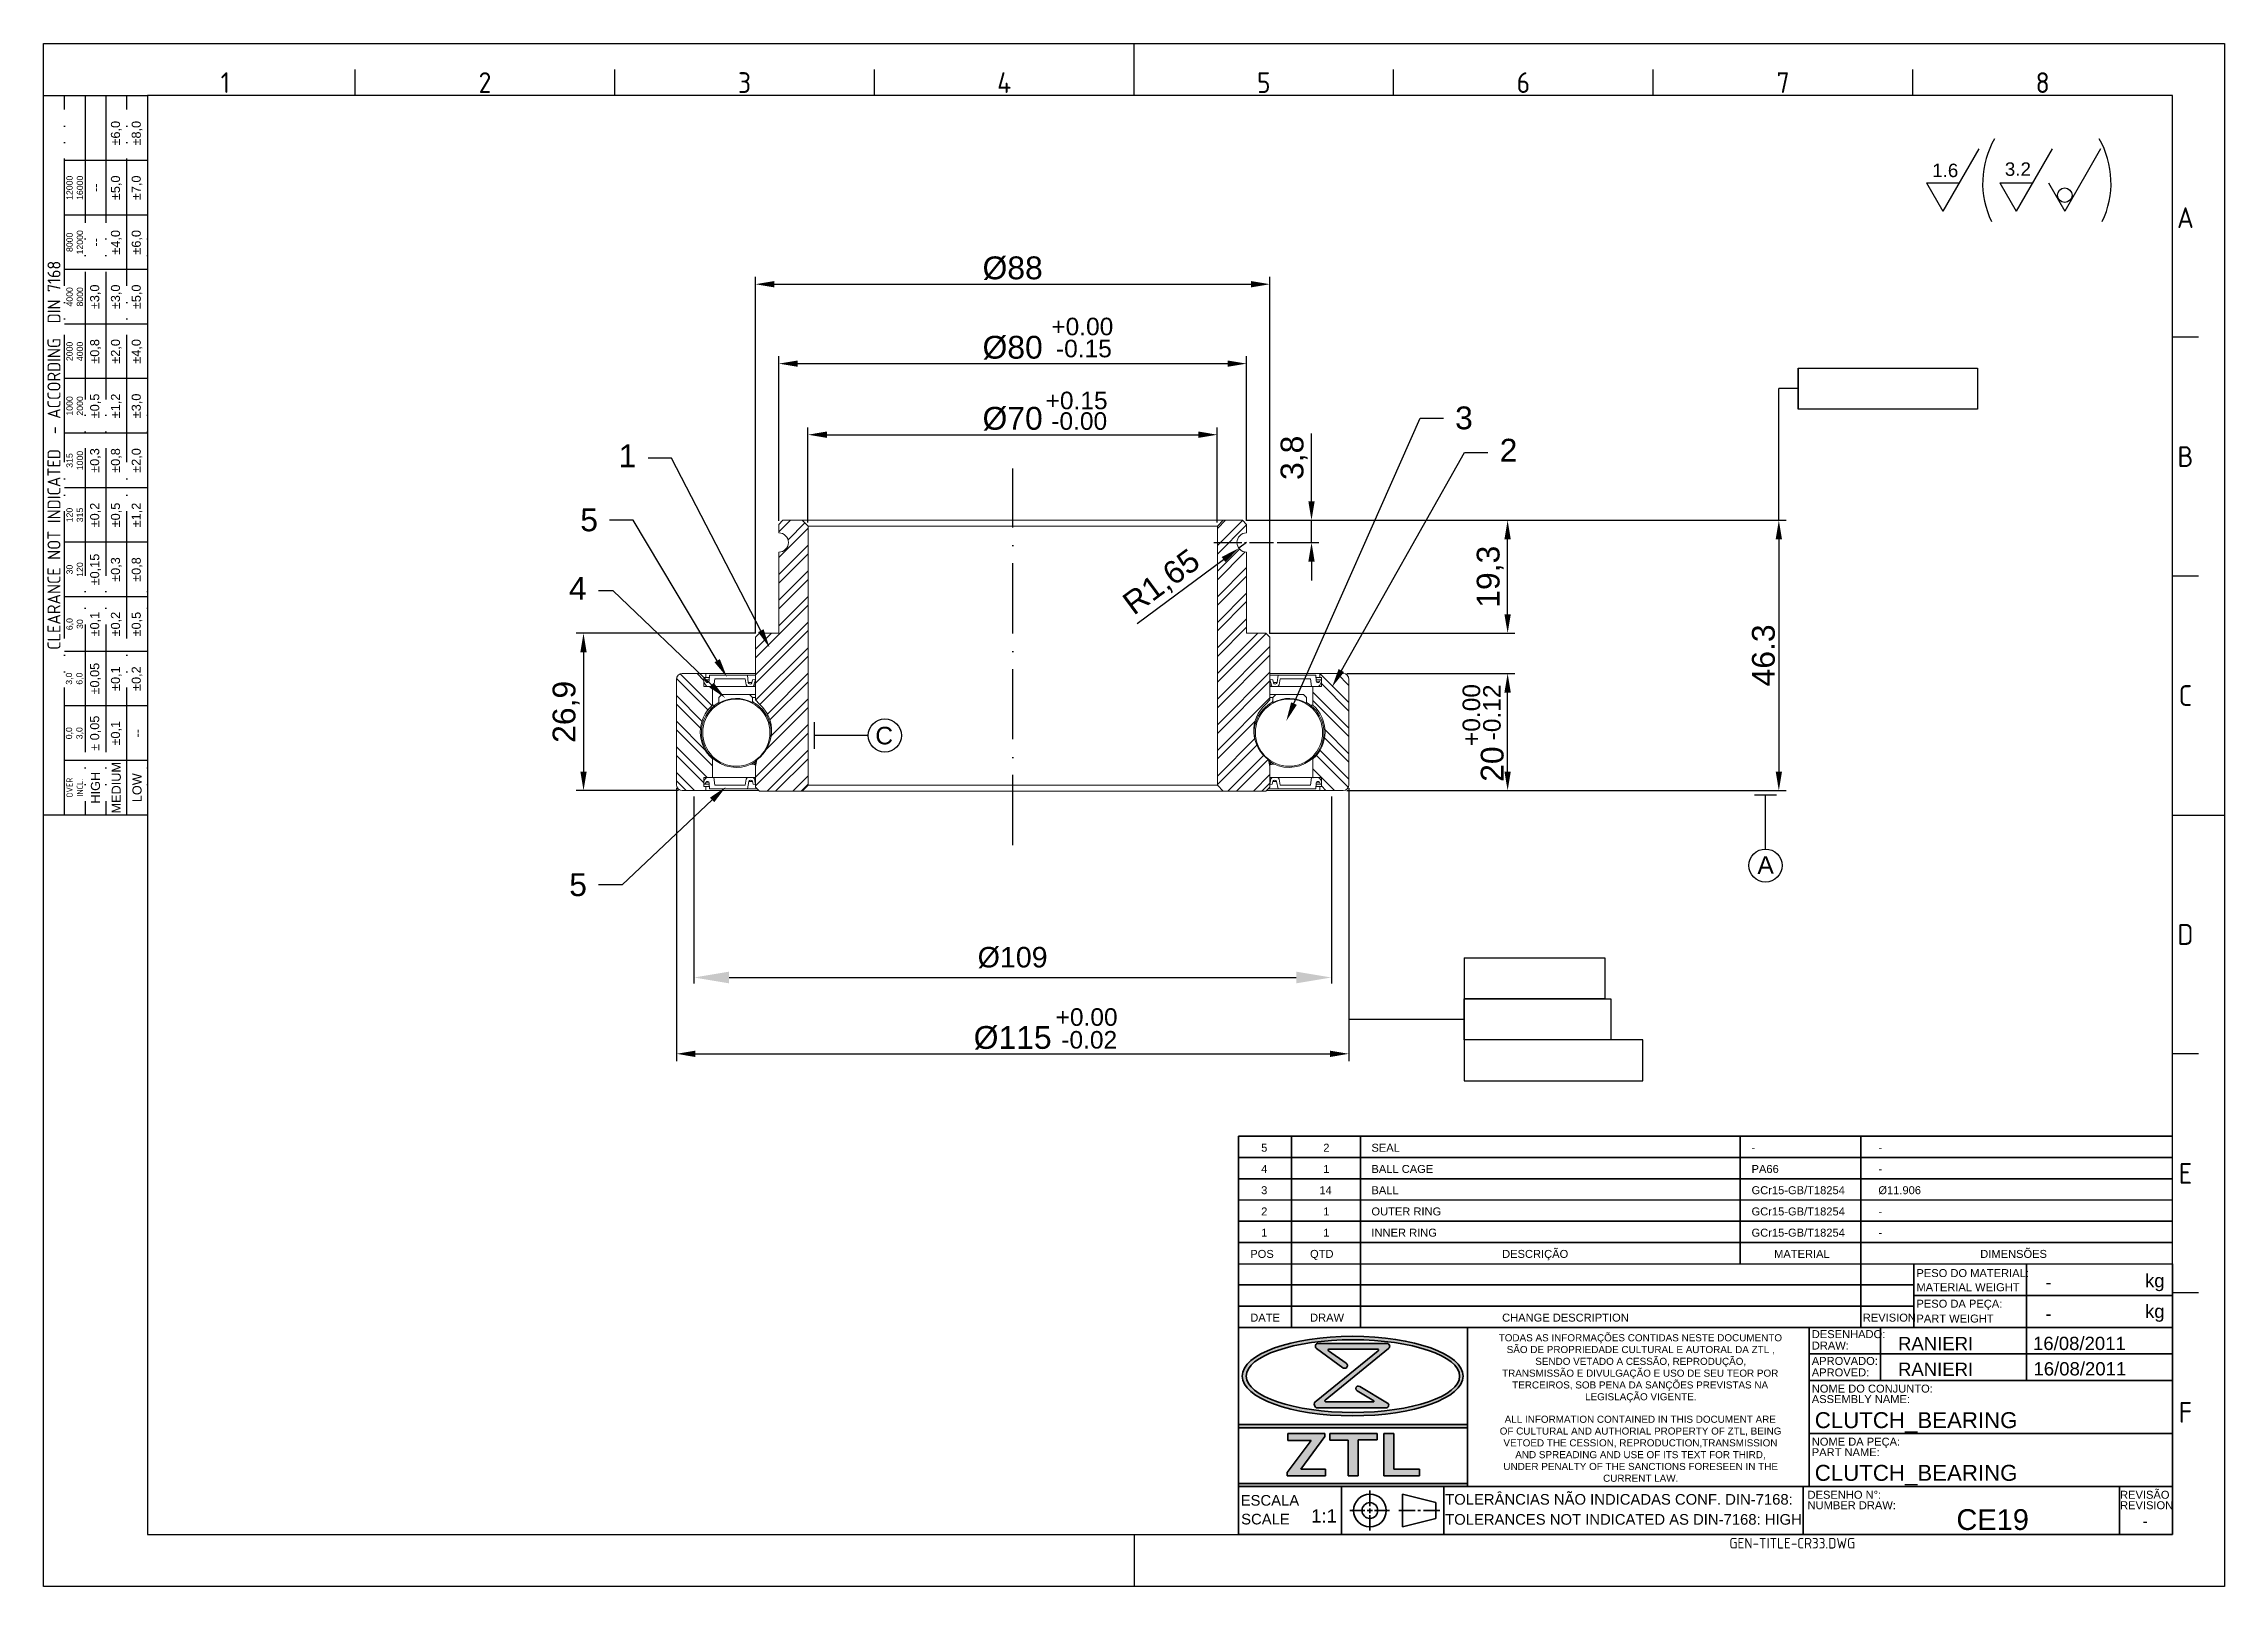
# Model space of a CAD drawing. Header units: millimetres. Extents: x 2626 to 2999, y 1108 to 1371.
import ezdxf
from ezdxf import colors
from ezdxf.entities.mleader import LeaderData, LeaderLine
from ezdxf.enums import TextEntityAlignment as Align
from ezdxf.math import Vec2, Vec3

# ---------------------------------------------------------------- set-up
doc = ezdxf.new("R2010")
doc.units = ezdxf.units.MM
for name, pattern in [('ACAD_ISO02W100', [15, 12, -3]), ('ACAD_ISO04W100', [30, 24, -3, 0, -3]), ('ACAD_ISO05W100', [33, 24, -3, 0, -3, 0, -3]), ('ACAD_ISO10W100', [18, 12, -3, 0, -3])]:
    doc.linetypes.add(name, pattern=pattern)
for name, color, linetype, lineweight in [('AM_0', 7, 'Continuous', 40), ('AM_4', 1, 'ACAD_ISO04W100', 25), ('AM_5', 3, 'Continuous', 25), ('AM_7', 4, 'Continuous', 35), ('AM_8', 40, 'ACAD_ISO02W100', 35), ('AM_BOR', 2, 'ACAD_ISO05W100', 35)]:
    doc.layers.add(name, color=color, linetype=linetype, lineweight=lineweight)
doc.styles.add('ACISOTS', font='isocp.shx', dxfattribs={"height": 1})
doc.styles.get("Standard").update_dxf_attribs({"font": 'arial.ttf'})
doc.dimstyles.new('ISO-25', dxfattribs={"dimtxt": 3.9, "dimasz": 3.25, "dimexe": 1.25, "dimexo": 0.625, "dimtad": 1, "dimtxsty": 'Standard', "dimcen": 2.5, "dimadec": 0, "dimazin": 0, "dimtfac": 1, "dimtmove": 0, "dimatfit": 3, "dimfxl": 1, "dimarcsym": 0})

msp = doc.modelspace()

# ---------------------------------------------------------------- texts
at = {"color": 0, "linetype": 'Continuous', "char_height": 1.21, "attachment_point": 1}
for s, insert in [('\\pi-0.030453;TODAS AS INFORMAÇÕES CONTIDAS NESTE DOCUMENTO \\P\\pi1.3368;SÃO DE PROPRIEDADE CULTURAL E AUTORAL DA ZTL , \\P\\pi6.2214;SENDO VETADO A CESSÃO, REPRODUÇÃO, \\P\\pi0.5502;TRANSMISSÃO E DIVULGAÇÃO E USO DE SEU TEOR POR \\P\\pi2.2748;TERCEIROS, SOB PENA DA SANÇÕES PREVISTAS NA \\P\\pi14.743;LEGISLAÇÃO VIGENTE.', (2874.772, 1150.795)), ('\\pi0.99054;ALL INFORMATION CONTAINED IN THIS DOCUMENT ARE \\P\\pi0.14494;OF CULTURAL AND AUTHORIAL PROPERTY OF ZTL, BEING  \\P\\pi0.78254;VETOED THE CESSION, REPRODUCTION,TRANSMISSION \\P\\pi2.8043;AND SPREADING AND USE OF ITS TEXT FOR THIRD, \\P\\pi0.77387;UNDER PENALTY OF THE SANCTIONS FORESEEN IN THE \\P\\pi17.825;CURRENT LAW.', (2874.772, 1136.862))]:
    msp.add_mtext_dynamic_manual_height_columns(s, width=48.28462, gutter_width=12.5, heights=[0], dxfattribs=dict(at, insert=insert))
at = {"layer": 'AM_5', "attachment_point": 1}
for s, insert, char_height in [('1.6', (2948.873, 1350.895), 2.3), ('3.2', (2961.304, 1351.117), 2.3), ('+0.00', (2798.231, 1324.559), 3), ('-0.15', (2799.031, 1320.795), 3), ('+0.15', (2797.254, 1311.916), 3), ('-0.00', (2798.231, 1308.399), 3), ('+0.00', (2798.965, 1206.512), 3), ('-0.02', (2799.942, 1202.625), 3)]:
    msp.add_mtext_dynamic_manual_height_columns(s, width=18.23779, gutter_width=12.5, heights=[0], dxfattribs=dict(at, insert=insert, char_height=char_height))
at = {"layer": 'AM_5', "char_height": 3, "attachment_point": 1, "rotation": 90}
for s, insert in [('+0.00', (2868.563, 1251.338)), ('-0.12', (2872.08, 1252.316))]:
    msp.add_mtext_dynamic_manual_height_columns(s, width=18.23779, gutter_width=12.5, heights=[0], dxfattribs=dict(at, insert=insert))
at = {"layer": 'AM_5', "insert": (2769.649, 1253.102), "char_height": 3, "width": 8.43428, "attachment_point": 5}
msp.add_mtext('C', dxfattribs=at)
at = {"layer": 'AM_5', "insert": (2920.376, 1231.006), "char_height": 3, "width": 8.43428, "attachment_point": 5, "rotation": 0.69706}
msp.add_mtext('A', dxfattribs=at)
at = {"layer": 'AM_8', "color": 0, "linetype": 'Continuous'}
for s, height, p in [('5', 1.361, (2834.118, 1181.99)), ('2', 1.361, (2844.744, 1181.99)), ('SEAL', 1.3613, (2852.978, 1181.99)), ('-', 1.361, (2917.984, 1181.99)), ('-', 1.361, (2939.668, 1181.99)), ('4', 1.361, (2834.118, 1178.36)), ('1', 1.361, (2844.744, 1178.36)), ('BALL CAGE', 1.3613, (2852.978, 1178.36)), ('PA66', 1.3613, (2917.984, 1178.36)), ('-', 1.361, (2939.668, 1178.36)), ('3', 1.361, (2834.118, 1174.73)), ('14', 1.3613, (2844.079, 1174.73)), ('BALL', 1.3613, (2852.978, 1174.73)), ('GCr15-GB/T18254', 1.36125, (2917.984, 1174.73)), ('%%C11.906', 1.3613, (2939.668, 1174.73)), ('2', 1.361, (2834.118, 1171.1)), ('1', 1.361, (2844.744, 1171.1)), ('OUTER RING', 1.3613, (2852.978, 1171.1)), ('GCr15-GB/T18254', 1.36125, (2917.984, 1171.1)), ('-', 1.361, (2939.668, 1171.1)), ('1', 1.361, (2834.118, 1167.47)), ('1', 1.361, (2844.744, 1167.47)), ('INNER RING', 1.3613, (2852.978, 1167.47)), ('GCr15-GB/T18254', 1.36125, (2917.984, 1167.47)), ('-', 1.361, (2939.668, 1167.47)), ('POS', 1.3613, (2832.256, 1163.84)), ('QTD', 1.3613, (2842.482, 1163.84)), ('DESCRIÇÃO', 1.3613, (2875.328, 1163.84)), ('MATERIAL', 1.3613, (2921.842, 1163.84)), ('DIMENSÕES', 1.3613, (2957.095, 1163.84)), ('PESO DO MATERIAL:', 1.36125, (2946.18, 1160.562)), ('kg', 2.2687, (2985.276, 1158.822)), ('MATERIAL WEIGHT', 1.36125, (2946.18, 1158.151)), ('PESO DA PEÇA:', 1.36125, (2946.18, 1155.33)), ('DATE', 1.3613, (2832.256, 1152.95)), ('DRAW', 1.3613, (2842.482, 1152.95)), ('CHANGE DESCRIPTION', 1.36125, (2875.328, 1152.95)), ('REVISION', 1.3613, (2937.007, 1152.95)), ('PART WEIGHT', 1.36125, (2946.18, 1152.79)), ('kg', 2.2687, (2985.276, 1153.588)), ('DESENHADO:', 1.3613, (2928.283, 1150.128)), ('DRAW:', 1.3613, (2928.283, 1148.17)), ('APROVADO:', 1.3613, (2928.283, 1145.544)), ('APROVED:', 1.3613, (2928.283, 1143.586)), ('NOME DO CONJUNTO:', 1.36125, (2928.283, 1140.816)), ('ASSEMBLY NAME:', 1.36125, (2928.283, 1139.023)), ('NOME DA PEÇA:', 1.36125, (2928.283, 1131.741)), ('PART NAME:', 1.3613, (2928.283, 1129.948)), ('ESCALA', 1.815, (2830.616, 1121.485)), ('TOLERÂNCIAS NÃO INDICADAS CONF. DIN-7168:', 1.815, (2865.584, 1121.654)), ('DESENHO N%%d:', 1.36125, (2927.559, 1122.666)), ('REVISÃO', 1.3613, (2981.005, 1122.666)), ('SCALE', 1.815, (2830.7, 1118.278)), ('1:1', 2.2687, (2842.668, 1118.595)), ('TOLERANCES NOT INDICATED AS DIN-7168: HIGH', 1.815, (2865.584, 1118.228)), ('NUMBER DRAW:', 1.36125, (2927.559, 1120.873)), ('REVISION', 1.3613, (2981.005, 1120.873))]:
    msp.add_text(s, height=height, dxfattribs=at).set_placement(p)
for p in [(2968.241, 1159.699), (2968.241, 1154.3)]:
    msp.add_attdef('-', text='', height=2.269, dxfattribs=at).set_placement(p, align=Align.MIDDLE_LEFT)
for tag, p, height in [('RANIERI', (2943.029, 1148.063), 2.269), ('16/08/2011', (2966.125, 1148.09), 2.269), ('RANIERI', (2943.027, 1143.672), 2.269), ('16/08/2011', (2966.198, 1143.748), 2.269), ('CLUTCH_BEARING', (2928.796, 1134.741), 2.723), ('CLUTCH_BEARING', (2928.796, 1125.734), 2.723), ('CE19', (2953.02, 1117.328), 3.549)]:
    msp.add_attdef(tag, p, '', height=height, dxfattribs=at)
at = {"layer": 'AM_8', "color": 0, "linetype": 'Continuous', "style": 'ACISOTS'}
msp.add_attdef('GEN-TITLE-CR33.DWG', (2914.193, 1114.16), '', height=1.815, dxfattribs=at)
at = {"layer": 'AM_8', "color": 0, "linetype": 'Continuous'}
msp.add_attdef('-', text='', height=1.775, dxfattribs=at).set_placement((2985.3, 1118.827), align=Align.MIDDLE_CENTER)

# ---------------------------------------------------------------- blocks, each defined once
blk = doc.blocks.new('A3 ZTL')
for p, q in [((19.57, 280.82), (19.57, 9.78)), ((401.17, 280.82), (19.57, 280.82)), ((401.17, 9.78), (401.17, 280.82)), ((19.57, 9.78), (401.17, 9.78))]:
    blk.add_line(p, q)
at = {"layer": 'AM_BOR', "color": 135, "linetype": 'Continuous', "lineweight": 25}
for p, q in [((0, 0), (0, 290.61)), ((0, 290.61), (410.96, 290.61)), ((410.96, 290.61), (410.96, 0)), ((410.96, 0), (0, 0))]:
    blk.add_line(p, q, dxfattribs=at)
at = {"layer": 'AM_BOR', "color": 135, "lineweight": 25}
for p, q in [((205.48, 280.82), (205.48, 290.61)), ((58.71, 280.82), (58.71, 285.71)), ((107.63, 280.82), (107.63, 285.71)), ((156.56, 280.82), (156.56, 285.71)), ((254.4, 280.82), (254.4, 285.71)), ((303.33, 280.82), (303.33, 285.71)), ((352.25, 280.82), (352.25, 285.71)), ((3.91, 145.3), (3.91, 280.82)), ((7.83, 280.82), (7.83, 145.3)), ((11.74, 280.82), (11.74, 145.3)), ((15.66, 145.3), (15.66, 280.82)), ((19.57, 268.59), (3.91, 268.59)), ((19.57, 258.32), (3.91, 258.32)), ((19.57, 248.04), (3.91, 248.04)), ((19.57, 237.77), (3.91, 237.77)), ((406.07, 235.32), (401.17, 235.32)), ((19.57, 227.5), (3.91, 227.5)), ((19.57, 217.22), (3.91, 217.22)), ((19.57, 206.95), (3.91, 206.95)), ((19.57, 196.67), (3.91, 196.67)), ((406.07, 190.31), (401.17, 190.31)), ((19.57, 186.4), (3.91, 186.4)), ((19.57, 176.13), (3.91, 176.13)), ((19.57, 165.85), (3.91, 165.85)), ((19.57, 155.58), (3.91, 155.58)), ((401.17, 145.3), (410.96, 145.3)), ((406.07, 100.29), (401.17, 100.29)), ((406.07, 55.28), (401.17, 55.28)), ((205.48, 9.78), (205.48, 0))]:
    blk.add_line(p, q, dxfattribs=at)
blk.add_lwpolyline([(19.57, 145.3), (0, 145.3), (0, 280.82), (19.57, 280.82)], close=True, dxfattribs=at)
at = {"layer": 'AM_BOR', "color": 135, "lineweight": 25, "style": 'ACISOTS'}
for s, p in [('1', (34.25, 283.27)), ('2', (83.17, 283.27)), ('3', (132.09, 283.27)), ('4', (181.02, 283.27)), ('5', (229.94, 283.27)), ('6', (278.86, 283.27)), ('7', (327.79, 283.27)), ('8', (376.71, 283.27)), ('A', (403.62, 257.83)), ('B', (403.62, 212.82)), ('C', (403.62, 167.81)), ('D', (403.62, 122.8)), ('E', (403.62, 77.79)), ('F', (403.62, 32.78))]:
    blk.add_text(s, height=3.91, dxfattribs=at).set_placement(p, align=Align.MIDDLE)
at = {"layer": 'AM_BOR', "color": 135, "lineweight": 25, "attachment_point": 5, "rotation": 90}
for s, insert, char_height, width in [('±6,0', (13.7, 273.73), 1.712, 10.274), ('±8,0', (17.61, 273.73), 1.712, 10.274), ('12000\\P16000', (5.87, 263.45), 1.174, 10.274), ('--', (9.78, 263.45), 1.712, 10.274), ('±5,0', (13.7, 263.45), 1.712, 10.274), ('±7,0', (17.61, 263.45), 1.712, 10.274), ('8000\\P12000', (5.87, 253.18), 1.174, 10.274), ('±4,0', (13.7, 253.18), 1.712, 10.274), ('±6,0', (17.61, 253.18), 1.712, 10.274), ('--', (9.78, 253.18), 1.712, 10.274), ('{\\Fisocp.shx|c0;CLEARANCE NOT INDICATED  - ACCORDING  DIN 7168}', (1.96, 213.06), 2.4462, 135.5186), ('4000\\P8000', (5.87, 242.91), 1.174, 10.274), ('±3,0', (9.78, 242.91), 1.712, 10.274), ('±3,0', (13.7, 242.91), 1.712, 10.274), ('±5,0', (17.61, 242.91), 1.712, 10.274), ('2000\\P4000', (5.87, 232.63), 1.174, 10.274), ('±0,8', (9.78, 232.63), 1.712, 10.274), ('±2,0', (13.7, 232.63), 1.712, 10.274), ('±4,0', (17.61, 232.63), 1.712, 10.274), ('1000\\P2000', (5.87, 222.36), 1.174, 10.274), ('±0,5', (9.78, 222.36), 1.712, 10.274), ('±1,2', (13.7, 222.36), 1.712, 10.274), ('±3,0', (17.61, 222.36), 1.712, 10.274), ('315\\P1000', (5.87, 212.08), 1.174, 10.274), ('±0,3', (9.78, 212.08), 1.712, 10.274), ('±0,8', (13.7, 212.08), 1.712, 10.274), ('±2,0', (17.61, 212.08), 1.712, 10.274), ('120\\P315', (5.87, 201.81), 1.174, 10.274), ('±0,2', (9.78, 201.81), 1.712, 10.274), ('±0,5', (13.7, 201.81), 1.712, 10.274), ('±1,2', (17.61, 201.81), 1.712, 10.274), ('±0,15', (9.78, 191.54), 1.712, 10.274), ('±0,3', (13.7, 191.54), 1.712, 10.274), ('±0,8', (17.61, 191.54), 1.712, 10.274), ('30\\P120', (5.87, 191.54), 1.174, 10.274), ('6,0\\P30', (5.87, 181.26), 1.174, 10.274), ('±0,1', (9.78, 181.26), 1.712, 10.274), ('±0,2', (13.7, 181.26), 1.712, 10.274), ('±0,5', (17.61, 181.26), 1.712, 10.274), ('±0,05', (9.78, 170.99), 1.712, 10.274), ('±0,1', (13.7, 170.99), 1.712, 10.274), ('±0,2', (17.61, 170.99), 1.712, 10.274), ('3,0\\P6,0', (5.87, 170.99), 1.174, 10.274), ('0,0\\P3,0', (5.87, 160.71), 1.174, 10.274), ('± 0,05', (9.78, 160.71), 1.712, 10.274), ('\\pt4.69206;±0,1', (13.7, 160.71), 1.7123, 10.274), ('--', (17.61, 160.71), 1.712, 10.274), ('{\\Fisocp.shx|c0;OVER\\PINCL.}', (5.87, 150.44), 1.1742, 10.274), ('HIGH', (9.78, 150.44), 1.712, 10.274), ('MEDIUM', (13.7, 150.44), 1.712, 10.274), ('LOW', (17.61, 150.44), 1.712, 10.274)]:
    blk.add_mtext(s, dxfattribs=dict(at, insert=insert, char_height=char_height, width=width))
blk = doc.blocks.new('*D53')
at = {"layer": 'AM_5', "color": 0, "lineweight": -2}
for p, q in [((2737.12, 1242.73), (2737.12, 1210.77)), ((2846.12, 1242.73), (2846.12, 1210.77)), ((2743.12, 1211.77), (2840.12, 1211.77))]:
    blk.add_line(p, q, dxfattribs=at)
at = {"layer": 'AM_5', "color": 0}
for points in [[(2743.12, 1212.77), (2743.12, 1210.77), (2737.12, 1211.77)], [(2840.12, 1212.77), (2840.12, 1210.77), (2846.12, 1211.77)]]:
    blk.add_solid(points, dxfattribs=at)
at = {"layer": 'Defpoints', "color": 0}
for p in [(2737.12, 1243.73), (2846.12, 1243.73), (2846.12, 1211.77)]:
    blk.add_point(p, dxfattribs=at)
at = {"layer": 'AM_5', "color": 0, "insert": (2791.62, 1215.18), "char_height": 3.5, "attachment_point": 5}
blk.add_mtext('%%c109', dxfattribs=at)
blk = doc.blocks.new('*D62')
at = {"layer": 'AM_5', "color": 0, "lineweight": -2}
for p, q in [((2756.62, 1289.56), (2756.62, 1305.81)), ((2826.62, 1289.56), (2826.62, 1305.81)), ((2759.87, 1304.56), (2823.37, 1304.56))]:
    blk.add_line(p, q, dxfattribs=at)
at = {"layer": 'AM_5', "color": 0}
for points in [[(2759.87, 1305.11), (2759.87, 1304.02), (2756.62, 1304.56)], [(2823.37, 1305.11), (2823.37, 1304.02), (2826.62, 1304.56)]]:
    blk.add_solid(points, dxfattribs=at)
at = {"layer": 'Defpoints', "color": 0}
for p in [(2826.62, 1304.56), (2756.62, 1288.93), (2826.62, 1288.93)]:
    blk.add_point(p, dxfattribs=at)
at = {"layer": 'AM_5', "color": 0, "insert": (2791.62, 1307.29), "char_height": 3.9, "attachment_point": 5}
blk.add_mtext('%%C70', dxfattribs=at)
blk = doc.blocks.new('*D63')
at = {"layer": 'AM_5', "color": 0, "lineweight": -2}
for p, q in [((2751.62, 1289.86), (2751.62, 1317.96)), ((2754.87, 1316.71), (2828.37, 1316.71)), ((2831.62, 1289.83), (2831.62, 1317.96))]:
    blk.add_line(p, q, dxfattribs=at)
at = {"layer": 'AM_5', "color": 0}
for points in [[(2754.87, 1317.25), (2754.87, 1316.17), (2751.62, 1316.71)], [(2828.37, 1317.25), (2828.37, 1316.17), (2831.62, 1316.71)]]:
    blk.add_solid(points, dxfattribs=at)
at = {"layer": 'Defpoints', "color": 0}
for p in [(2831.62, 1316.71), (2751.62, 1289.23), (2831.62, 1289.21)]:
    blk.add_point(p, dxfattribs=at)
at = {"layer": 'AM_5', "color": 0, "insert": (2791.62, 1319.44), "char_height": 3.9, "attachment_point": 5}
blk.add_mtext('%%C80', dxfattribs=at)
blk = doc.blocks.new('*D64')
at = {"layer": 'AM_5', "color": 0, "lineweight": -2}
for p, q in [((2747.62, 1270.56), (2747.62, 1331.54)), ((2835.62, 1270.56), (2835.62, 1331.54)), ((2750.87, 1330.29), (2832.37, 1330.29))]:
    blk.add_line(p, q, dxfattribs=at)
at = {"layer": 'AM_5', "color": 0}
for points in [[(2750.87, 1330.83), (2750.87, 1329.74), (2747.62, 1330.29)], [(2832.37, 1330.83), (2832.37, 1329.74), (2835.62, 1330.29)]]:
    blk.add_solid(points, dxfattribs=at)
at = {"layer": 'Defpoints', "color": 0}
for p in [(2835.62, 1330.29), (2747.62, 1269.93), (2835.62, 1269.93)]:
    blk.add_point(p, dxfattribs=at)
at = {"layer": 'AM_5', "color": 0, "insert": (2791.62, 1333.01), "char_height": 3.9, "attachment_point": 5}
blk.add_mtext('%%C88', dxfattribs=at)
blk = doc.blocks.new('*D65')
at = {"layer": 'AM_5', "color": 0, "lineweight": -2}
for p, q in [((2747.7, 1270.63), (2716.98, 1270.63)), ((2718.23, 1267.38), (2718.23, 1246.98)), ((2734.5, 1243.73), (2716.98, 1243.73))]:
    blk.add_line(p, q, dxfattribs=at)
at = {"layer": 'AM_5', "color": 0}
for points in [[(2717.69, 1267.38), (2718.77, 1267.38), (2718.23, 1270.63)], [(2717.69, 1246.98), (2718.77, 1246.98), (2718.23, 1243.73)]]:
    blk.add_solid(points, dxfattribs=at)
at = {"layer": 'Defpoints', "color": 0}
for p in [(2748.32, 1270.63), (2718.23, 1243.73), (2735.12, 1243.73)]:
    blk.add_point(p, dxfattribs=at)
at = {"layer": 'AM_5', "color": 0, "insert": (2715.26, 1257.18), "char_height": 3.9, "attachment_point": 5, "rotation": 90}
blk.add_mtext('26,9', dxfattribs=at)
blk = doc.blocks.new('*D66')
at = {"layer": 'AM_5', "color": 0, "lineweight": -2}
for p, q in [((2842.73, 1293.18), (2842.73, 1304.79)), ((2831.55, 1289.93), (2843.98, 1289.93)), ((2842.73, 1286.13), (2842.73, 1289.93)), ((2836.85, 1286.13), (2843.98, 1286.13)), ((2842.73, 1282.88), (2842.73, 1279.63))]:
    blk.add_line(p, q, dxfattribs=at)
at = {"layer": 'AM_5', "color": 0}
for points in [[(2842.19, 1293.18), (2843.27, 1293.18), (2842.73, 1289.93)], [(2842.19, 1282.88), (2843.27, 1282.88), (2842.73, 1286.13)]]:
    blk.add_solid(points, dxfattribs=at)
at = {"layer": 'Defpoints', "color": 0}
for p in [(2830.92, 1289.93), (2842.73, 1289.93), (2836.23, 1286.13)]:
    blk.add_point(p, dxfattribs=at)
at = {"layer": 'AM_5', "color": 0, "insert": (2839.76, 1300.61), "char_height": 3.9, "attachment_point": 5, "rotation": 90}
blk.add_mtext('3,8', dxfattribs=at)
blk = doc.blocks.new('*D67')
at = {"layer": 'AM_5', "color": 0, "lineweight": -2}
for p, q in [((2831.55, 1289.93), (2877.52, 1289.93)), ((2876.27, 1273.88), (2876.27, 1286.68)), ((2835.55, 1270.63), (2877.52, 1270.63))]:
    blk.add_line(p, q, dxfattribs=at)
at = {"layer": 'AM_5', "color": 0}
for points in [[(2875.72, 1286.68), (2876.81, 1286.68), (2876.27, 1289.93)], [(2875.72, 1273.88), (2876.81, 1273.88), (2876.27, 1270.63)]]:
    blk.add_solid(points, dxfattribs=at)
at = {"layer": 'Defpoints', "color": 0}
for p in [(2830.92, 1289.93), (2876.27, 1289.93), (2834.92, 1270.63)]:
    blk.add_point(p, dxfattribs=at)
at = {"layer": 'AM_5', "color": 0, "insert": (2873.3, 1280.28), "char_height": 3.9, "attachment_point": 5, "rotation": 90}
blk.add_mtext('19,3', dxfattribs=at)
blk = doc.blocks.new('*D68')
at = {"layer": 'AM_5', "color": 0, "lineweight": -2}
for p, q in [((2848.75, 1263.73), (2877.52, 1263.73)), ((2876.27, 1246.98), (2876.27, 1260.48)), ((2848.75, 1243.73), (2877.52, 1243.73))]:
    blk.add_line(p, q, dxfattribs=at)
at = {"layer": 'AM_5', "color": 0}
for points in [[(2875.72, 1260.48), (2876.81, 1260.48), (2876.27, 1263.73)], [(2875.72, 1246.98), (2876.81, 1246.98), (2876.27, 1243.73)]]:
    blk.add_solid(points, dxfattribs=at)
at = {"layer": 'Defpoints', "color": 0}
for p in [(2848.12, 1263.73), (2876.27, 1263.73), (2848.12, 1243.73)]:
    blk.add_point(p, dxfattribs=at)
at = {"layer": 'AM_5', "color": 0, "insert": (2873.65, 1248.25), "char_height": 3.9, "attachment_point": 5, "rotation": 90}
blk.add_mtext('20', dxfattribs=at)
blk = doc.blocks.new('*D69')
at = {"layer": 'AM_5', "color": 0, "lineweight": -2}
for p, q in [((2812.9, 1272.28), (2827.69, 1283.22)), ((2831.62, 1286.13), (2830.3, 1285.15))]:
    blk.add_line(p, q, dxfattribs=at)
at = {"layer": 'AM_5', "color": 0}
blk.add_solid([(2827.36, 1283.66), (2828.01, 1282.78), (2830.3, 1285.15)], dxfattribs=at)
at = {"layer": 'Defpoints', "color": 0}
for p in [(2830.3, 1285.15), (2831.62, 1286.13)]:
    blk.add_point(p, dxfattribs=at)
at = {"layer": 'AM_5', "color": 0, "insert": (2817.22, 1279.17), "char_height": 3.9, "attachment_point": 5, "rotation": 36.489}
blk.add_mtext('R1,65', dxfattribs=at)
blk = doc.blocks.new('*D70')
at = {"layer": 'AM_5', "color": 0, "lineweight": -2}
for p, q in [((2734.12, 1244.11), (2734.12, 1197.48)), ((2849.12, 1244.11), (2849.12, 1197.48)), ((2737.37, 1198.73), (2845.87, 1198.73))]:
    blk.add_line(p, q, dxfattribs=at)
at = {"layer": 'AM_5', "color": 0}
for points in [[(2737.37, 1199.27), (2737.37, 1198.18), (2734.12, 1198.73)], [(2845.87, 1199.27), (2845.87, 1198.18), (2849.12, 1198.73)]]:
    blk.add_solid(points, dxfattribs=at)
at = {"layer": 'Defpoints', "color": 0}
for p in [(2734.12, 1244.73), (2849.12, 1244.73), (2849.12, 1198.73)]:
    blk.add_point(p, dxfattribs=at)
at = {"layer": 'AM_5', "color": 0, "insert": (2791.62, 1201.45), "char_height": 3.9, "attachment_point": 5}
blk.add_mtext('%%C115', dxfattribs=at)
blk = doc.blocks.new('*D71')
at = {"layer": 'AM_5', "color": 0, "lineweight": -2}
for p, q in [((2831.55, 1289.93), (2923.9, 1289.93)), ((2922.65, 1286.68), (2922.65, 1246.98)), ((2848.75, 1243.73), (2923.9, 1243.73))]:
    blk.add_line(p, q, dxfattribs=at)
at = {"layer": 'AM_5', "color": 0}
for points in [[(2922.11, 1286.68), (2923.19, 1286.68), (2922.65, 1289.93)], [(2922.11, 1246.98), (2923.19, 1246.98), (2922.65, 1243.73)]]:
    blk.add_solid(points, dxfattribs=at)
at = {"layer": 'Defpoints', "color": 0}
for p in [(2830.92, 1289.93), (2848.12, 1243.73), (2922.65, 1243.73)]:
    blk.add_point(p, dxfattribs=at)
at = {"layer": 'AM_5', "color": 0, "insert": (2920.03, 1266.83), "char_height": 3.9, "attachment_point": 5, "rotation": 90}
blk.add_mtext('46.3', dxfattribs=at)

# ---------------------------------------------------------------- dimensions: what is measured, and where the dimension line sits
at = {"layer": 'AM_5'}
for base, p1, p2, text, picture, middle in [((2835.625, 1330.285), (2747.625, 1269.934), (2835.625, 1269.934), '%%C88', '*D64', (2791.625, 1333.011)), ((2831.625, 1316.713), (2751.625, 1289.234), (2831.625, 1289.209), '%%C80', '*D63', (2791.625, 1319.439)), ((2826.625, 1304.565), (2756.625, 1288.934), (2826.625, 1288.934), '%%C70', '*D62', (2791.625, 1307.29)), ((2849.125, 1198.726), (2734.125, 1244.734), (2849.125, 1244.734), '%%C115', '*D70', (2791.625, 1201.452))]:
    dim = msp.add_linear_dim(base=base, p1=p1, p2=p2, text=text, dimstyle='ISO-25', dxfattribs=at)
    dim.commit()
    dim.dimension.update_dxf_attribs({"geometry": picture, "text_midpoint": middle})
for base, p1, p2, picture, middle in [((2842.73, 1289.934), (2836.227, 1286.134), (2830.925, 1289.934), '*D66', (2839.761, 1300.612)), ((2876.265, 1289.934), (2834.925, 1270.634), (2830.925, 1289.934), '*D67', (2873.296, 1280.284)), ((2718.228, 1243.734), (2748.325, 1270.634), (2735.125, 1243.734), '*D65', (2715.259, 1257.184))]:
    dim = msp.add_linear_dim(base=base, p1=p1, p2=p2, angle=90, dimstyle='ISO-25', dxfattribs=at)
    dim.commit()
    dim.dimension.update_dxf_attribs({"geometry": picture, "text_midpoint": middle})
dim = msp.add_linear_dim(base=(2922.648, 1243.734), p1=(2830.925, 1289.934), p2=(2848.125, 1243.734), angle=90, text='46.3', dimstyle='ISO-25', dxfattribs=at)
dim.commit()
dim.dimension.update_dxf_attribs({"geometry": '*D71', "text_midpoint": (2920.03, 1266.834)})
dim = msp.add_radius_dim(center=(2831.625, 1286.134), mpoint=(2830.298, 1285.153), dimstyle='ISO-25', dxfattribs=at)
dim.commit()
dim.dimension.update_dxf_attribs({"geometry": '*D69', "text_midpoint": (2817.22, 1279.172)})
dim = msp.add_linear_dim(base=(2876.265, 1263.734), p1=(2848.125, 1243.734), p2=(2848.125, 1263.734), angle=90, dimstyle='ISO-25', dxfattribs=at)
dim.commit()
dim.dimension.update_dxf_attribs({"geometry": '*D68', "text_midpoint": (2876.265, 1248.252), "dimtype": 160})
dim = msp.add_linear_dim(base=(2846.125, 1211.771), p1=(2737.125, 1243.734), p2=(2846.125, 1243.734), text='%%c109', dimstyle='ISO-25', override={"dimtxt": 3.5, "dimasz": 6, "dimexe": 1, "dimexo": 1, "dimgap": 1.524, "dimtih": 1, "dimtoh": 1, "dimzin": 0, "dimtzin": 0}, dxfattribs=at)
dim.commit()
dim.dimension.update_dxf_attribs({"geometry": '*D53', "text_midpoint": (2791.625, 1211.771), "dimtype": 160})

# ---------------------------------------------------------------- hatches: boundary and pattern name
at = {"linetype": 'Continuous'}
h = msp.add_hatch(color=0, dxfattribs=at)
h.paths.add_polyline_path([(2869.402, 1135.355), (2830.246, 1135.355), (2830.246, 1134.807), (2869.402, 1134.807)])
h.paths.add_polyline_path([(2869.402, 1125.284), (2830.246, 1125.284), (2830.246, 1124.736), (2869.402, 1124.736)])
at = {"layer": 'AM_7'}
h = msp.add_hatch(dxfattribs=at)
h.set_pattern_fill('ANSI32', color=256, scale=0.325, style=0)
h.paths.add_polyline_path([(2831.625, 1289.234), (2830.925, 1289.934), (2827.625, 1289.934), (2826.625, 1288.934), (2826.625, 1286.134), (2829.975, 1286.134, -0.4142136), (2831.625, 1287.784)])
h.paths.add_polyline_path([(2834.925, 1270.634), (2831.625, 1270.634), (2831.625, 1284.484, -0.4142136), (2829.975, 1286.134), (2826.625, 1286.134), (2826.625, 1244.634), (2827.625, 1243.634), (2834.925, 1243.634), (2835.625, 1244.334), (2835.625, 1247.826), (2835.37, 1249.01, -0.4808071), (2834.897, 1258.48), (2835.625, 1259.236), (2835.625, 1269.934)])
h.paths.add_polyline_path([(2756.625, 1288.934), (2755.625, 1289.934), (2752.325, 1289.934), (2751.625, 1289.234), (2751.625, 1287.784, -1), (2751.625, 1284.484), (2751.625, 1270.634), (2748.325, 1270.634), (2747.625, 1269.934), (2747.625, 1259.236), (2748.352, 1258.48, -0.4808071), (2747.879, 1249.01), (2747.625, 1247.826), (2747.625, 1244.334), (2748.325, 1243.634), (2755.625, 1243.634), (2756.625, 1244.634)])
h = msp.add_hatch(dxfattribs=at)
h.set_pattern_fill('ANSI32', color=256, scale=0.325, angle=90, style=0)
h.paths.add_polyline_path([(2842.975, 1249.137), (2842.975, 1245.934), (2844.425, 1245.934), (2844.425, 1244.434), (2844.125, 1244.434), (2844.125, 1243.734), (2848.125, 1243.734, 0.4142136), (2849.125, 1244.734), (2849.125, 1262.734, 0.4142136), (2848.125, 1263.734), (2844.125, 1263.734), (2844.125, 1263.034), (2844.425, 1263.034), (2844.425, 1261.534), (2842.975, 1261.534), (2842.975, 1258.331, -0.4513657)])
h.paths.add_polyline_path([(2740.275, 1258.331), (2740.275, 1261.534), (2738.825, 1261.534), (2738.825, 1263.028), (2738.089, 1263.734), (2735.125, 1263.734, 0.4142136), (2734.125, 1262.734), (2734.125, 1244.734, 0.4142136), (2735.125, 1243.734), (2739.125, 1243.734), (2739.125, 1244.434), (2738.825, 1244.434), (2738.825, 1245.934), (2740.275, 1245.934), (2740.275, 1249.137, -0.4513657)])
at = {"layer": 'AM_8', "linetype": 'Continuous'}
h = msp.add_hatch(color=0, dxfattribs=at)
edge = h.paths.add_edge_path()
edge.add_ellipse((2849.754, 1143.636), major_axis=(18.891, 0), ratio=0.3599074, start_angle=191.45916, end_angle=452.8175)
edge.add_ellipse((2849.754, 1143.636), major_axis=(18.891, 0), ratio=0.3599074, start_angle=92.8175, end_angle=191.45916)
edge = h.paths.add_edge_path(flags=16)
edge.add_ellipse((2849.813, 1143.636), major_axis=(18.25, 0), ratio=0.3406642, start_angle=93.06698, end_angle=371.45916)
edge.add_ellipse((2849.813, 1143.636), major_axis=(18.25, 0), ratio=0.3406642, start_angle=11.45916, end_angle=93.06698)
h = msp.add_hatch(color=0, dxfattribs=at)
edge = h.paths.add_edge_path()
edge.add_line((2854.157, 1147.943), (2843.523, 1139.331))
edge.add_arc((2843.807, 1138.802), 0.601, 118.14094, 270)
edge.add_line((2843.807, 1138.201), (2855.501, 1138.201))
edge.add_arc((2855.486, 1138.644), 0.443, 271.96853, 418.91083)
edge.add_line((2855.715, 1139.023), (2850.979, 1141.878))
edge.add_arc((2850.755, 1141.51), 0.431, 58.66819, 238.80525)
edge.add_line((2850.532, 1141.141), (2853.361, 1139.429))
edge.add_arc((2853.298, 1139.34), 0.109, -90, 54.65447, ccw=False)
edge.add_line((2853.298, 1139.231), (2845.148, 1139.231))
edge.add_arc((2845.172, 1139.38), 0.151, 129.23635, 260.82262, ccw=False)
edge.add_line((2845.076, 1139.498), (2855.903, 1148.339))
edge.add_arc((2855.62, 1148.727), 0.48, 306.0702, 450)
edge.add_line((2855.62, 1149.207), (2843.88, 1149.207))
edge.add_arc((2843.862, 1148.743), 0.465, 87.72721, 233.74708)
edge.add_line((2843.587, 1148.367), (2848.096, 1145.06))
edge.add_arc((2848.387, 1145.439), 0.478, 232.47139, 414.7334)
edge.add_line((2848.663, 1145.83), (2845.625, 1147.978))
edge.add_arc((2845.685, 1148.094), 0.131, 90, 242.52347, ccw=False)
edge.add_line((2845.685, 1148.225), (2854.082, 1148.225))
edge.add_arc((2854.056, 1148.067), 0.16, -50.99642, 80.76554, ccw=False)
for points in [[(2838.593, 1127.142), (2838.593, 1126.598), (2845.121, 1126.598), (2845.121, 1127.746), (2840.89, 1127.746), (2845, 1133.305), (2845, 1133.848), (2838.653, 1133.848), (2838.653, 1132.64), (2842.673, 1132.64)], [(2845.846, 1132.7), (2848.99, 1132.7), (2848.99, 1126.598), (2850.712, 1126.598), (2850.712, 1132.761), (2853.946, 1132.761), (2853.946, 1133.848), (2845.846, 1133.848)], [(2861.2, 1126.568), (2861.2, 1127.746), (2856.817, 1127.746), (2856.817, 1133.848), (2855.125, 1133.848), (2855.125, 1126.568)]]:
    msp.add_hatch(color=0, dxfattribs=at).paths.add_polyline_path(points)

# ---------------------------------------------------------------- linework, layer by layer
at = {"color": 7, "linetype": 'Continuous', "lineweight": 15}
for p, q in [((2755.625, 1243.634), (2756.625, 1244.634)), ((2827.625, 1243.634), (2826.625, 1244.634)), ((2827.625, 1243.634), (2834.925, 1243.634))]:
    msp.add_line(p, q, dxfattribs=at)
at = {"linetype": 'Continuous'}
for p, q in [((2830.246, 1173.741), (2989.966, 1173.741)), ((2830.246, 1162.851), (2989.966, 1162.851))]:
    msp.add_line(p, q, dxfattribs=at)
at = {"layer": 'AM_0', "color": 7, "linetype": 'Continuous', "lineweight": 15}
for p, q in [((2751.625, 1289.234), (2752.325, 1289.934)), ((2751.625, 1289.234), (2751.625, 1287.784)), ((2755.625, 1289.934), (2752.325, 1289.934)), ((2755.625, 1289.934), (2756.625, 1288.934)), ((2755.625, 1289.934), (2827.625, 1289.934)), ((2756.625, 1244.634), (2756.625, 1288.934)), ((2826.625, 1288.934), (2756.625, 1288.934)), ((2826.625, 1288.934), (2827.625, 1289.934)), ((2826.625, 1288.934), (2826.625, 1244.634)), ((2830.925, 1289.934), (2827.625, 1289.934)), ((2830.925, 1289.934), (2831.625, 1289.234)), ((2831.625, 1287.784), (2831.625, 1289.234)), ((2751.625, 1284.484), (2751.625, 1270.634)), ((2831.625, 1270.634), (2831.625, 1284.484)), ((2747.625, 1269.934), (2748.325, 1270.634)), ((2747.625, 1269.934), (2747.625, 1259.236)), ((2751.625, 1270.634), (2748.325, 1270.634)), ((2834.925, 1270.634), (2831.625, 1270.634)), ((2834.925, 1270.634), (2835.625, 1269.934)), ((2835.625, 1259.236), (2835.625, 1269.934)), ((2734.125, 1244.734), (2734.125, 1262.734)), ((2735.125, 1263.734), (2739.125, 1263.734)), ((2848.125, 1263.734), (2844.125, 1263.734)), ((2849.125, 1244.734), (2849.125, 1262.734)), ((2739.125, 1243.734), (2735.125, 1243.734)), ((2827.625, 1243.634), (2748.325, 1243.634)), ((2756.625, 1244.634), (2826.625, 1244.634)), ((2844.125, 1243.734), (2848.125, 1243.734))]:
    msp.add_line(p, q, dxfattribs=at)
at = {"layer": 'AM_0', "linetype": 'Continuous', "lineweight": 15}
for p, q in [((2738.825, 1263.034), (2738.825, 1261.534)), ((2739.125, 1263.034), (2738.825, 1263.034)), ((2738.825, 1261.534), (2740.275, 1261.534)), ((2739.125, 1263.734), (2739.125, 1263.034)), ((2740.275, 1261.534), (2740.275, 1258.331)), ((2842.975, 1261.534), (2842.975, 1258.331)), ((2844.425, 1261.534), (2842.975, 1261.534)), ((2844.125, 1263.734), (2844.125, 1263.034)), ((2844.125, 1263.034), (2844.425, 1263.034)), ((2844.425, 1263.034), (2844.425, 1261.534)), ((2740.704, 1258.331), (2740.275, 1258.331)), ((2747.625, 1259.236), (2748.352, 1258.48)), ((2835.625, 1259.236), (2834.897, 1258.48)), ((2842.546, 1258.331), (2842.975, 1258.331)), ((2738.825, 1245.934), (2738.825, 1244.434)), ((2740.275, 1245.934), (2738.825, 1245.934)), ((2740.275, 1249.137), (2740.275, 1245.934)), ((2740.46, 1249.137), (2740.275, 1249.137)), ((2747.879, 1249.01), (2747.625, 1247.826)), ((2747.625, 1244.334), (2747.625, 1247.826)), ((2835.37, 1249.01), (2835.625, 1247.826)), ((2835.625, 1244.334), (2835.625, 1247.826)), ((2842.789, 1249.137), (2842.975, 1249.137)), ((2842.975, 1249.137), (2842.975, 1245.934)), ((2842.975, 1245.934), (2844.425, 1245.934)), ((2844.425, 1245.934), (2844.425, 1244.434)), ((2738.825, 1244.434), (2739.125, 1244.434)), ((2739.125, 1244.434), (2739.125, 1243.734)), ((2747.625, 1244.334), (2748.325, 1243.634)), ((2835.625, 1244.334), (2834.925, 1243.634)), ((2844.125, 1244.434), (2844.125, 1243.734)), ((2844.425, 1244.434), (2844.125, 1244.434))]:
    msp.add_line(p, q, dxfattribs=at)
for centre in [(2744.361, 1253.634), (2838.889, 1253.634)]:
    msp.add_circle(centre, 5.741, dxfattribs=at)
at = {"layer": 'AM_0', "color": 7, "linetype": 'Continuous', "lineweight": 15}
for centre, radius, start, end in [((2751.625, 1286.134), 1.65, 270, 90), ((2831.625, 1286.134), 1.65, 90, 270), ((2735.125, 1262.734), 1, 90, 180), ((2735.125, 1262.734), 1, 90, 180), ((2848.125, 1262.734), 1, 0, 90), ((2848.125, 1262.734), 1, 0, 90), ((2735.125, 1244.734), 1, 180, 270), ((2848.125, 1244.734), 1, 270, 0)]:
    msp.add_arc(centre, radius, start, end, dxfattribs=at)
at = {"layer": 'AM_0', "linetype": 'Continuous', "lineweight": 15}
for centre, radius, start, end in [((2744.33, 1253.734), 6.13, 131.41443, 228.58557), ((2744.33, 1253.934), 6.07, 305.78346, 48.49776), ((2838.92, 1253.934), 6.07, 131.50224, 234.21654), ((2838.92, 1253.734), 6.13, 311.41443, 48.58557)]:
    msp.add_arc(centre, radius, start, end, dxfattribs=at)
at = {"layer": 'AM_4', "linetype": 'ACAD_ISO10W100'}
msp.add_line((2791.625, 1234.4), (2791.625, 1298.781), dxfattribs=at)
at = {"layer": 'AM_4', "ltscale": 0.2}
msp.add_line((2826, 1286.134), (2836.227, 1286.134), dxfattribs=at)
at = {"layer": 'AM_5'}
for p, q in [((2956.832, 1353.411), (2950.684, 1342.763)), ((2969.383, 1353.411), (2963.235, 1342.763)), ((2977.687, 1353.411), (2971.54, 1342.763)), ((2947.89, 1347.603), (2953.479, 1347.603)), ((2947.89, 1347.603), (2950.684, 1342.763)), ((2960.441, 1347.603), (2966.029, 1347.603)), ((2960.441, 1347.603), (2963.235, 1342.763)), ((2968.745, 1347.603), (2971.54, 1342.763)), ((2925.932, 1315.938), (2925.932, 1308.938)), ((2922.648, 1289.934), (2922.648, 1312.438)), ((2925.932, 1312.438), (2922.648, 1312.438)), ((2941.267, 1308.938), (2934.57, 1308.938)), ((2757.699, 1255.412), (2757.699, 1250.854)), ((2766.929, 1253.133), (2757.699, 1253.133)), ((2922.259, 1242.969), (2918.47, 1242.969)), ((2920.365, 1233.739), (2920.365, 1242.969)), ((2868.808, 1215.12), (2892.866, 1215.12)), ((2868.808, 1215.12), (2868.808, 1194.12)), ((2892.866, 1215.12), (2892.866, 1208.12)), ((2868.808, 1204.62), (2849.125, 1204.62)), ((2868.808, 1208.12), (2868.808, 1201.12)), ((2892.866, 1208.12), (2868.808, 1208.12)), ((2868.808, 1201.12), (2868.808, 1208.12)), ((2868.808, 1208.12), (2893.943, 1208.12)), ((2893.943, 1208.12), (2893.943, 1201.12)), ((2899.385, 1201.12), (2868.808, 1201.12)), ((2893.943, 1201.12), (2868.808, 1201.12)), ((2899.385, 1194.12), (2899.385, 1201.12)), ((2868.808, 1194.12), (2899.385, 1194.12))]:
    msp.add_line(p, q, dxfattribs=at)
msp.add_lwpolyline([(2925.932, 1315.938), (2956.602, 1315.938), (2956.602, 1308.938), (2925.932, 1308.938)], close=True, dxfattribs=at)
for centre, radius in [((2971.551, 1345.506), 1.239), ((2769.759, 1253.133), 2.83), ((2920.365, 1230.909), 2.83)]:
    msp.add_circle(centre, radius, dxfattribs=at)
for centre, start, end in [((2972.551, 1347.592), 149.81687, 205.95777), ((2964.416, 1347.592), 334.04223, 30.18313)]:
    msp.add_arc(centre, 15.049, start, end, dxfattribs=at)
at = {"layer": 'AM_7', "linetype": 'Continuous', "lineweight": 15}
for p, q in [((2738.832, 1262.444), (2738.825, 1262.718)), ((2738.825, 1262.718), (2738.996, 1262.661)), ((2739.748, 1262.661), (2738.996, 1262.661)), ((2738.996, 1262.661), (2739.179, 1262.332)), ((2747.625, 1263.734), (2739.125, 1263.734)), ((2739.761, 1263.034), (2739.125, 1263.034)), ((2739.703, 1262.332), (2739.179, 1262.332)), ((2740.528, 1261.534), (2739.299, 1261.534)), ((2739.741, 1262.467), (2739.775, 1263.434)), ((2739.775, 1263.434), (2746.25, 1263.434)), ((2740.687, 1262.834), (2740.528, 1261.534)), ((2746.361, 1261.534), (2740.528, 1261.534)), ((2745.88, 1262.834), (2740.687, 1262.834)), ((2746.065, 1261.782), (2745.88, 1262.834)), ((2746.25, 1263.434), (2746.416, 1262.18)), ((2747.625, 1263.434), (2746.25, 1263.434)), ((2747.096, 1261.534), (2746.259, 1261.534)), ((2747.022, 1262.18), (2746.416, 1262.18)), ((2747.018, 1262.165), (2747.147, 1262.646)), ((2747.625, 1261.534), (2747.096, 1261.534)), ((2747.147, 1262.646), (2747.625, 1262.73)), ((2747.625, 1262.73), (2747.386, 1261.756)), ((2747.625, 1261.756), (2747.386, 1261.756)), ((2835.625, 1263.734), (2844.125, 1263.734)), ((2835.625, 1263.434), (2837, 1263.434)), ((2836.103, 1262.646), (2835.625, 1262.73)), ((2835.625, 1262.73), (2835.864, 1261.756)), ((2835.625, 1261.756), (2835.864, 1261.756)), ((2835.625, 1261.534), (2836.153, 1261.534)), ((2836.232, 1262.165), (2836.103, 1262.646)), ((2836.153, 1261.534), (2836.991, 1261.534)), ((2836.227, 1262.18), (2836.833, 1262.18)), ((2837, 1263.434), (2836.833, 1262.18)), ((2836.889, 1261.534), (2842.722, 1261.534)), ((2843.475, 1263.434), (2837, 1263.434)), ((2837.184, 1261.782), (2837.37, 1262.834)), ((2837.37, 1262.834), (2842.562, 1262.834)), ((2842.562, 1262.834), (2842.722, 1261.534)), ((2842.722, 1261.534), (2843.95, 1261.534)), ((2843.509, 1262.467), (2843.475, 1263.434)), ((2843.489, 1263.034), (2844.125, 1263.034)), ((2843.502, 1262.661), (2844.254, 1262.661)), ((2843.546, 1262.332), (2844.071, 1262.332)), ((2844.254, 1262.661), (2844.071, 1262.332)), ((2844.425, 1262.718), (2844.254, 1262.661)), ((2844.418, 1262.444), (2844.425, 1262.718)), ((2741.875, 1260.134), (2741.375, 1259.634)), ((2741.375, 1258.654), (2741.375, 1259.634)), ((2741.875, 1260.134), (2746.625, 1260.134)), ((2747.125, 1259.634), (2746.625, 1260.134)), ((2747.625, 1260.134), (2746.625, 1260.134)), ((2747.125, 1259.634), (2747.625, 1259.634)), ((2747.125, 1259.634), (2747.125, 1258.78)), ((2835.625, 1260.134), (2836.625, 1260.134)), ((2836.125, 1259.634), (2835.625, 1259.634)), ((2836.125, 1259.634), (2836.625, 1260.134)), ((2836.125, 1259.634), (2836.125, 1258.78)), ((2841.375, 1260.134), (2836.625, 1260.134)), ((2841.375, 1260.134), (2841.875, 1259.634)), ((2841.875, 1258.654), (2841.875, 1259.634)), ((2739.299, 1245.934), (2740.528, 1245.934)), ((2740.528, 1245.934), (2740.687, 1244.634)), ((2740.528, 1245.934), (2746.361, 1245.934)), ((2741.871, 1248.227), (2741.807, 1248.227)), ((2745.88, 1244.634), (2746.065, 1245.686)), ((2746.361, 1245.934), (2747.198, 1245.934)), ((2747.558, 1248.227), (2746.851, 1248.227)), ((2747.198, 1245.934), (2747.625, 1245.934)), ((2747.672, 1248.046), (2747.235, 1248.227)), ((2747.558, 1248.227), (2747.467, 1248.594)), ((2747.488, 1245.712), (2747.625, 1244.734)), ((2747.488, 1245.712), (2747.625, 1245.712)), ((2835.577, 1248.046), (2836.015, 1248.227)), ((2836.051, 1245.934), (2835.625, 1245.934)), ((2835.762, 1245.712), (2835.625, 1244.756)), ((2835.762, 1245.712), (2835.625, 1245.712)), ((2835.692, 1248.227), (2835.782, 1248.594)), ((2835.692, 1248.227), (2836.398, 1248.227)), ((2836.889, 1245.934), (2836.051, 1245.934)), ((2842.722, 1245.934), (2836.889, 1245.934)), ((2837.37, 1244.634), (2837.184, 1245.686)), ((2841.379, 1248.227), (2841.443, 1248.227)), ((2842.722, 1245.934), (2842.562, 1244.634)), ((2843.95, 1245.934), (2842.722, 1245.934)), ((2738.825, 1244.75), (2738.825, 1245.184)), ((2738.996, 1244.807), (2738.825, 1244.75)), ((2739.179, 1245.136), (2738.996, 1244.807)), ((2738.996, 1244.807), (2739.748, 1244.807)), ((2739.761, 1244.434), (2739.125, 1244.434)), ((2748.225, 1243.734), (2739.125, 1243.734)), ((2739.179, 1245.136), (2739.703, 1245.136)), ((2739.775, 1244.034), (2739.741, 1245.001)), ((2746.25, 1244.034), (2739.775, 1244.034)), ((2740.687, 1244.634), (2745.88, 1244.634)), ((2746.518, 1245.288), (2746.25, 1244.034)), ((2746.25, 1244.034), (2747.925, 1244.034)), ((2746.518, 1245.288), (2747.124, 1245.288)), ((2747.249, 1244.822), (2747.12, 1245.303)), ((2747.625, 1244.734), (2747.249, 1244.822)), ((2835.025, 1243.734), (2844.125, 1243.734)), ((2837, 1244.034), (2835.325, 1244.034)), ((2835.625, 1244.756), (2836.001, 1244.822)), ((2836.001, 1244.822), (2836.13, 1245.303)), ((2836.731, 1245.288), (2836.126, 1245.288)), ((2836.731, 1245.288), (2837, 1244.034)), ((2837, 1244.034), (2843.475, 1244.034)), ((2842.562, 1244.634), (2837.37, 1244.634)), ((2843.475, 1244.034), (2843.509, 1245.001)), ((2843.489, 1244.434), (2844.125, 1244.434)), ((2844.254, 1244.807), (2843.502, 1244.807)), ((2844.071, 1245.136), (2843.546, 1245.136)), ((2844.071, 1245.136), (2844.254, 1244.807)), ((2844.254, 1244.807), (2844.425, 1244.75)), ((2844.425, 1244.75), (2844.425, 1245.184))]:
    msp.add_line(p, q, dxfattribs=at)
for centre, radius, start, end in [((2740.249, 1262.597), 1.425, 186.16113, 228.24075), ((2739.441, 1262.477), 0.3, 209.04833, 358), ((2746.361, 1261.834), 0.3, 190, 270), ((2746.719, 1262.245), 0.309, 192.09832, 345), ((2747.096, 1261.834), 0.3, 270, 345), ((2836.153, 1261.834), 0.3, 195, 270), ((2836.53, 1262.245), 0.309, 195, 347.90168), ((2836.889, 1261.834), 0.3, 270, 350), ((2843.808, 1262.477), 0.3, 182, 330.95167), ((2843.001, 1262.597), 1.425, 311.75925, 353.83887), ((2744.361, 1253.634), 5.953, 120.1083, 161.43123), ((2744.361, 1253.634), 5.841, 61.7619, 120.74536), ((2744.361, 1253.634), 5.953, 344.45228, 62.07425), ((2838.889, 1253.634), 5.953, 117.92575, 195.54772), ((2838.889, 1253.634), 5.841, 59.25464, 118.2381), ((2838.889, 1253.634), 5.953, 18.56877, 59.8917), ((2744.361, 1253.634), 5.953, 161.43123, 305.68696), ((2838.889, 1253.634), 5.953, 234.31304, 18.56877), ((2739.859, 1245.055), 1.042, 122.4642, 172.86826), ((2746.361, 1245.634), 0.3, 90, 170), ((2747.198, 1245.634), 0.3, 15, 90), ((2836.051, 1245.634), 0.3, 90, 165), ((2836.889, 1245.634), 0.3, 10, 90), ((2843.391, 1245.055), 1.042, 7.13174, 57.5358), ((2739.441, 1244.991), 0.3, 2, 150.95167), ((2746.821, 1245.223), 0.309, 15, 167.90168), ((2836.428, 1245.223), 0.309, 12.09832, 165), ((2843.808, 1244.991), 0.3, 29.04833, 178)]:
    msp.add_arc(centre, radius, start, end, dxfattribs=at)
for points, knots in [([(2747.202, 1258.863), (2747.197, 1258.886), (2747.174, 1258.986), (2747.148, 1259.018), (2747.128, 1258.968), (2747.126, 1258.837), (2747.125, 1258.78)], [0, 0, 0, 0, 0.0955737, 0.4174505, 0.7489067, 1, 1, 1, 1]), ([(2836.048, 1258.863), (2836.053, 1258.886), (2836.075, 1258.986), (2836.101, 1259.018), (2836.122, 1258.968), (2836.124, 1258.837), (2836.125, 1258.78)], [0, 0, 0, 0, 0.0955737, 0.4174505, 0.7489067, 1, 1, 1, 1]), ([(2747.63, 1248.716), (2747.612, 1248.589), (2747.589, 1248.415), (2747.564, 1248.267), (2747.558, 1248.227)], [0, 0, 0, 0, 0.7324154, 1, 1, 1, 1]), ([(2835.62, 1248.716), (2835.637, 1248.589), (2835.661, 1248.415), (2835.685, 1248.267), (2835.692, 1248.227)], [0, 0, 0, 0, 0.7324154, 1, 1, 1, 1])]:
    msp.add_open_spline(points, degree=3, knots=knots, dxfattribs=at)
at = {"layer": 'AM_8', "color": 0, "linetype": 'Continuous'}
for p, q in [((2830.246, 1184.631), (2830.246, 1116.568)), ((2830.246, 1184.631), (2989.966, 1184.631)), ((2839.321, 1184.631), (2839.321, 1151.961)), ((2851.118, 1184.631), (2851.118, 1151.961)), ((2916.052, 1184.631), (2916.052, 1162.851)), ((2936.648, 1184.631), (2936.648, 1151.961)), ((2830.246, 1181.001), (2989.966, 1181.001)), ((2830.246, 1181.001), (2989.966, 1181.001)), ((2830.246, 1177.371), (2989.966, 1177.371)), ((2989.966, 1170.111), (2830.246, 1170.111)), ((2989.966, 1170.111), (2830.246, 1170.111)), ((2830.246, 1166.481), (2989.966, 1166.481)), ((2945.723, 1151.961), (2945.723, 1162.851)), ((2965.009, 1162.851), (2965.009, 1157.406)), ((2989.966, 1116.568), (2989.966, 1162.851)), ((2945.723, 1159.221), (2830.246, 1159.221)), ((2945.723, 1157.406), (2989.966, 1157.406)), ((2965.009, 1157.406), (2965.009, 1151.961)), ((2830.246, 1155.591), (2945.723, 1155.591)), ((2830.246, 1151.961), (2926.441, 1151.961)), ((2843.88, 1149.207), (2855.62, 1149.207)), ((2869.402, 1151.961), (2869.402, 1124.736)), ((2926.441, 1151.961), (2989.966, 1151.961)), ((2927.826, 1151.961), (2927.826, 1134.718)), ((2940.053, 1151.961), (2940.053, 1142.886)), ((2965.009, 1151.961), (2965.009, 1142.886)), ((2927.826, 1147.423), (2989.966, 1147.423)), ((2927.826, 1142.886), (2989.966, 1142.886)), ((2830.246, 1135.355), (2869.402, 1135.355)), ((2869.402, 1134.807), (2830.246, 1134.807)), ((2838.653, 1132.64), (2838.653, 1133.848)), ((2838.653, 1133.848), (2845, 1133.848)), ((2845, 1133.848), (2845, 1133.305)), ((2845.846, 1132.7), (2845.846, 1133.848)), ((2845.846, 1133.848), (2853.946, 1133.848)), ((2853.946, 1133.848), (2853.946, 1132.761)), ((2855.125, 1126.568), (2855.125, 1133.848)), ((2855.125, 1133.848), (2856.817, 1133.848)), ((2856.817, 1133.848), (2856.817, 1127.746)), ((2927.826, 1134.718), (2927.826, 1124.736)), ((2927.826, 1133.811), (2989.966, 1133.811)), ((2838.593, 1127.142), (2842.673, 1132.64)), ((2842.673, 1132.64), (2838.653, 1132.64)), ((2845, 1133.305), (2840.89, 1127.746)), ((2848.99, 1132.7), (2845.846, 1132.7)), ((2848.99, 1126.598), (2848.99, 1132.7)), ((2850.712, 1132.761), (2850.712, 1126.598)), ((2853.946, 1132.761), (2850.712, 1132.761)), ((2838.593, 1126.598), (2838.593, 1127.142)), ((2845.121, 1126.598), (2838.593, 1126.598)), ((2840.89, 1127.746), (2845.121, 1127.746)), ((2845.121, 1127.746), (2845.121, 1126.598)), ((2850.712, 1126.598), (2848.99, 1126.598)), ((2861.2, 1126.568), (2855.125, 1126.568)), ((2856.817, 1127.746), (2861.2, 1127.746)), ((2861.2, 1127.746), (2861.2, 1126.568)), ((2830.246, 1125.284), (2869.402, 1125.284)), ((2830.246, 1124.736), (2856.097, 1124.736)), ((2926.441, 1124.736), (2830.246, 1124.736)), ((2870.504, 1124.736), (2830.246, 1124.736)), ((2847.882, 1124.736), (2847.882, 1116.568)), ((2852.718, 1124.081), (2852.718, 1121.388)), ((2864, 1121.998), (2858.291, 1123.446)), ((2858.291, 1123.446), (2858.291, 1117.858)), ((2865.358, 1124.736), (2865.358, 1116.568)), ((2926.441, 1124.736), (2980.891, 1124.736)), ((2926.819, 1116.568), (2926.819, 1124.736)), ((2989.966, 1124.736), (2980.891, 1124.736)), ((2980.891, 1124.736), (2980.891, 1116.568)), ((2849.306, 1120.652), (2851.868, 1120.652)), ((2852.256, 1120.652), (2853.158, 1120.652)), ((2852.718, 1121.014), (2852.718, 1120.209)), ((2852.718, 1119.849), (2852.718, 1117.223)), ((2853.505, 1120.652), (2856.051, 1120.652)), ((2857.669, 1120.652), (2860.476, 1120.652)), ((2864, 1119.306), (2858.291, 1117.858)), ((2860.908, 1120.652), (2861.36, 1120.652)), ((2861.882, 1120.652), (2864.662, 1120.652)), ((2864, 1121.998), (2864, 1119.306)), ((2830.246, 1116.568), (2989.966, 1116.568))]:
    msp.add_line(p, q, dxfattribs=at)
msp.add_lwpolyline([(2843.88, 1149.207), (2855.62, 1149.207, -0.7260746), (2855.903, 1148.339), (2845.076, 1139.498, 0.646844), (2845.148, 1139.231), (2853.298, 1139.231, 0.7309147), (2853.361, 1139.429), (2850.532, 1141.141, -1.0011968), (2850.979, 1141.878), (2855.715, 1139.023, -0.7463434), (2855.501, 1138.201), (2843.807, 1138.201, -0.7802957), (2843.523, 1139.331), (2854.157, 1147.943, 0.6479319), (2854.082, 1148.225), (2845.685, 1148.225, 0.7849705), (2845.625, 1147.978), (2848.663, 1145.83, -1.0199372), (2848.096, 1145.06), (2843.587, 1148.367, -0.7400952), (2843.88, 1149.207, -0.2577936)], format="xyb", dxfattribs=at)
for radius in [2.794, 1.346]:
    msp.add_circle((2852.718, 1120.652), radius, dxfattribs=at)
for centre, major_axis, ratio in [((2849.754, 1143.636), (-18.891, 0), 0.3599074), ((2849.813, 1143.636), (-18.25, 0), 0.3406642)]:
    msp.add_ellipse(centre, major_axis=major_axis, ratio=ratio, dxfattribs=at)

# ---------------------------------------------------------------- block references
at = {"linetype": 'ByBlock', "lineweight": 0, "xscale": 0.9075000000000002, "yscale": 0.9075000000000002, "zscale": 0.9075000000000002}
msp.add_blockref('A3 ZTL', (2625.9, 1107.689), dxfattribs=at)

msp.set_redraw_order([(e.dxf.handle, doc.entitydb.next_handle()) for e in msp.query("TEXT MTEXT ATTDEF DIMENSION ARC_DIMENSION")])  # texts and dimensions are drawn at this point

# ---------------------------------------------------------------- leaders
at = {"layer": 'AM_5'}
ml = msp.add_multileader_mtext('Standard', dxfattribs=at)
ml.set_content('3', color=256)
ml.set_leader_properties()
ml.build(insert=Vec2(0, 0))
ml.multileader.update_dxf_attribs({"arrow_head_size": 3.25})
ctx = ml.context
ctx.base_point, ctx.char_height, ctx.arrow_head_size, ctx.plane_origin = Vec3(2865.285, 1307.404), 3.9, 3.25, Vec3(2838.417, 1255.62)
notes = []
notes.append((ctx, [(0, (1, 1, 0), (2861.285, 1307.404), (1, 0), 4, [(0, [(2838.417, 1255.62)], 0, [])])]))
ctx.mtext.insert, ctx.mtext.flow_direction = Vec3(2867.285, 1309.388), 5
ml = msp.add_multileader_mtext('Standard', dxfattribs=at)
ml.set_content('1', color=256)
ml.set_leader_properties()
ml.build(insert=Vec2(0, 0))
ml.multileader.update_dxf_attribs({"arrow_head_size": 3.25})
ctx = ml.context
ctx.base_point, ctx.char_height, ctx.arrow_head_size, ctx.plane_origin = Vec3(2723.834, 1300.556), 3.9, 3.25, Vec3(2750.042, 1268.17)
ctx.text_align_type = 2
notes.append((ctx, [(0, (1, 1, 0), (2733.271, 1300.556), (-1, 0), 4, [(0, [(2750.042, 1268.17)], 0, [])])]))
ctx.mtext.insert, ctx.mtext.alignment, ctx.mtext.flow_direction = Vec3(2727.271, 1302.896), 3, 5
ml = msp.add_multileader_mtext('Standard', dxfattribs=at)
ml.set_content('2', color=256)
ml.set_leader_properties()
ml.build(insert=Vec2(0, 0))
ml.multileader.update_dxf_attribs({"arrow_head_size": 3.25})
ctx = ml.context
ctx.base_point, ctx.char_height, ctx.arrow_head_size, ctx.plane_origin = Vec3(2872.908, 1301.521), 3.9, 3.25, Vec3(2846.233, 1261.213)
notes.append((ctx, [(0, (1, 1, 0), (2868.908, 1301.521), (1, 0), 4, [(0, [(2846.233, 1261.415)], 0, [])])]))
ctx.mtext.insert, ctx.mtext.flow_direction = Vec3(2874.908, 1303.861), 5
ml = msp.add_multileader_mtext('Standard', dxfattribs=at)
ml.set_content('5', color=256)
ml.set_leader_properties()
ml.build(insert=Vec2(0, 0))
ml.multileader.update_dxf_attribs({"arrow_head_size": 3.25})
ctx = ml.context
ctx.base_point, ctx.char_height, ctx.arrow_head_size, ctx.plane_origin = Vec3(2716.118, 1289.97), 3.9, 3.25, Vec3(2742.757, 1263.14)
ctx.text_align_type = 2
notes.append((ctx, [(0, (1, 1, 0), (2726.703, 1289.97), (-1, 0), 4, [(0, [(2742.757, 1263.14)], 0, [])])]))
ctx.mtext.insert, ctx.mtext.alignment, ctx.mtext.flow_direction = Vec3(2720.703, 1291.953), 3, 5
ml = msp.add_multileader_mtext('Standard', dxfattribs=at)
ml.set_content('4', color=256)
ml.set_leader_properties()
ml.build(insert=Vec2(0, 0))
ml.multileader.update_dxf_attribs({"arrow_head_size": 3.25})
ctx = ml.context
ctx.base_point, ctx.char_height, ctx.arrow_head_size, ctx.plane_origin = Vec3(2714.07, 1277.897), 3.9, 3.25, Vec3(2742.467, 1259.533)
ctx.text_align_type = 2
notes.append((ctx, [(0, (1, 1, 0), (2723.326, 1277.897), (-1, 0), 2.558, [(0, [(2742.467, 1259.533)], 0, [])])]))
ctx.mtext.insert, ctx.mtext.alignment, ctx.mtext.flow_direction = Vec3(2718.768, 1280.237), 3, 5
ml = msp.add_multileader_mtext('Standard', dxfattribs=at)
ml.set_content('5', color=256)
ml.set_leader_properties()
ml.build(insert=Vec2(0, 0))
ml.multileader.update_dxf_attribs({"arrow_head_size": 3.25})
ctx = ml.context
ctx.base_point, ctx.char_height, ctx.arrow_head_size, ctx.plane_origin = Vec3(2714.233, 1227.607), 3.9, 3.25, Vec3(2742.582, 1244.355)
ctx.text_align_type = 2
notes.append((ctx, [(0, (1, 1, 0), (2724.819, 1227.607), (-1, 0), 4, [(0, [(2742.582, 1244.355)], 0, [])])]))
ctx.mtext.insert, ctx.mtext.alignment, ctx.mtext.flow_direction = Vec3(2718.819, 1229.59), 3, 5
for ctx, leaders in notes:
    for number, flags, end, landing, length, lines in leaders:
        leader = LeaderData()
        leader.index, (leader.has_last_leader_line, leader.has_dogleg_vector, leader.attachment_direction) = number, flags
        leader.last_leader_point, leader.dogleg_vector, leader.dogleg_length = Vec3(end), Vec3(landing), length
        for number, points, colour, breaks in lines:
            line = LeaderLine()
            line.index, line.vertices, line.color, line.breaks = number, Vec3.list(points), colors.encode_raw_color(colour), breaks
            leader.lines.append(line)
        ctx.leaders.append(leader)

doc.saveas('drawing.dxf')
